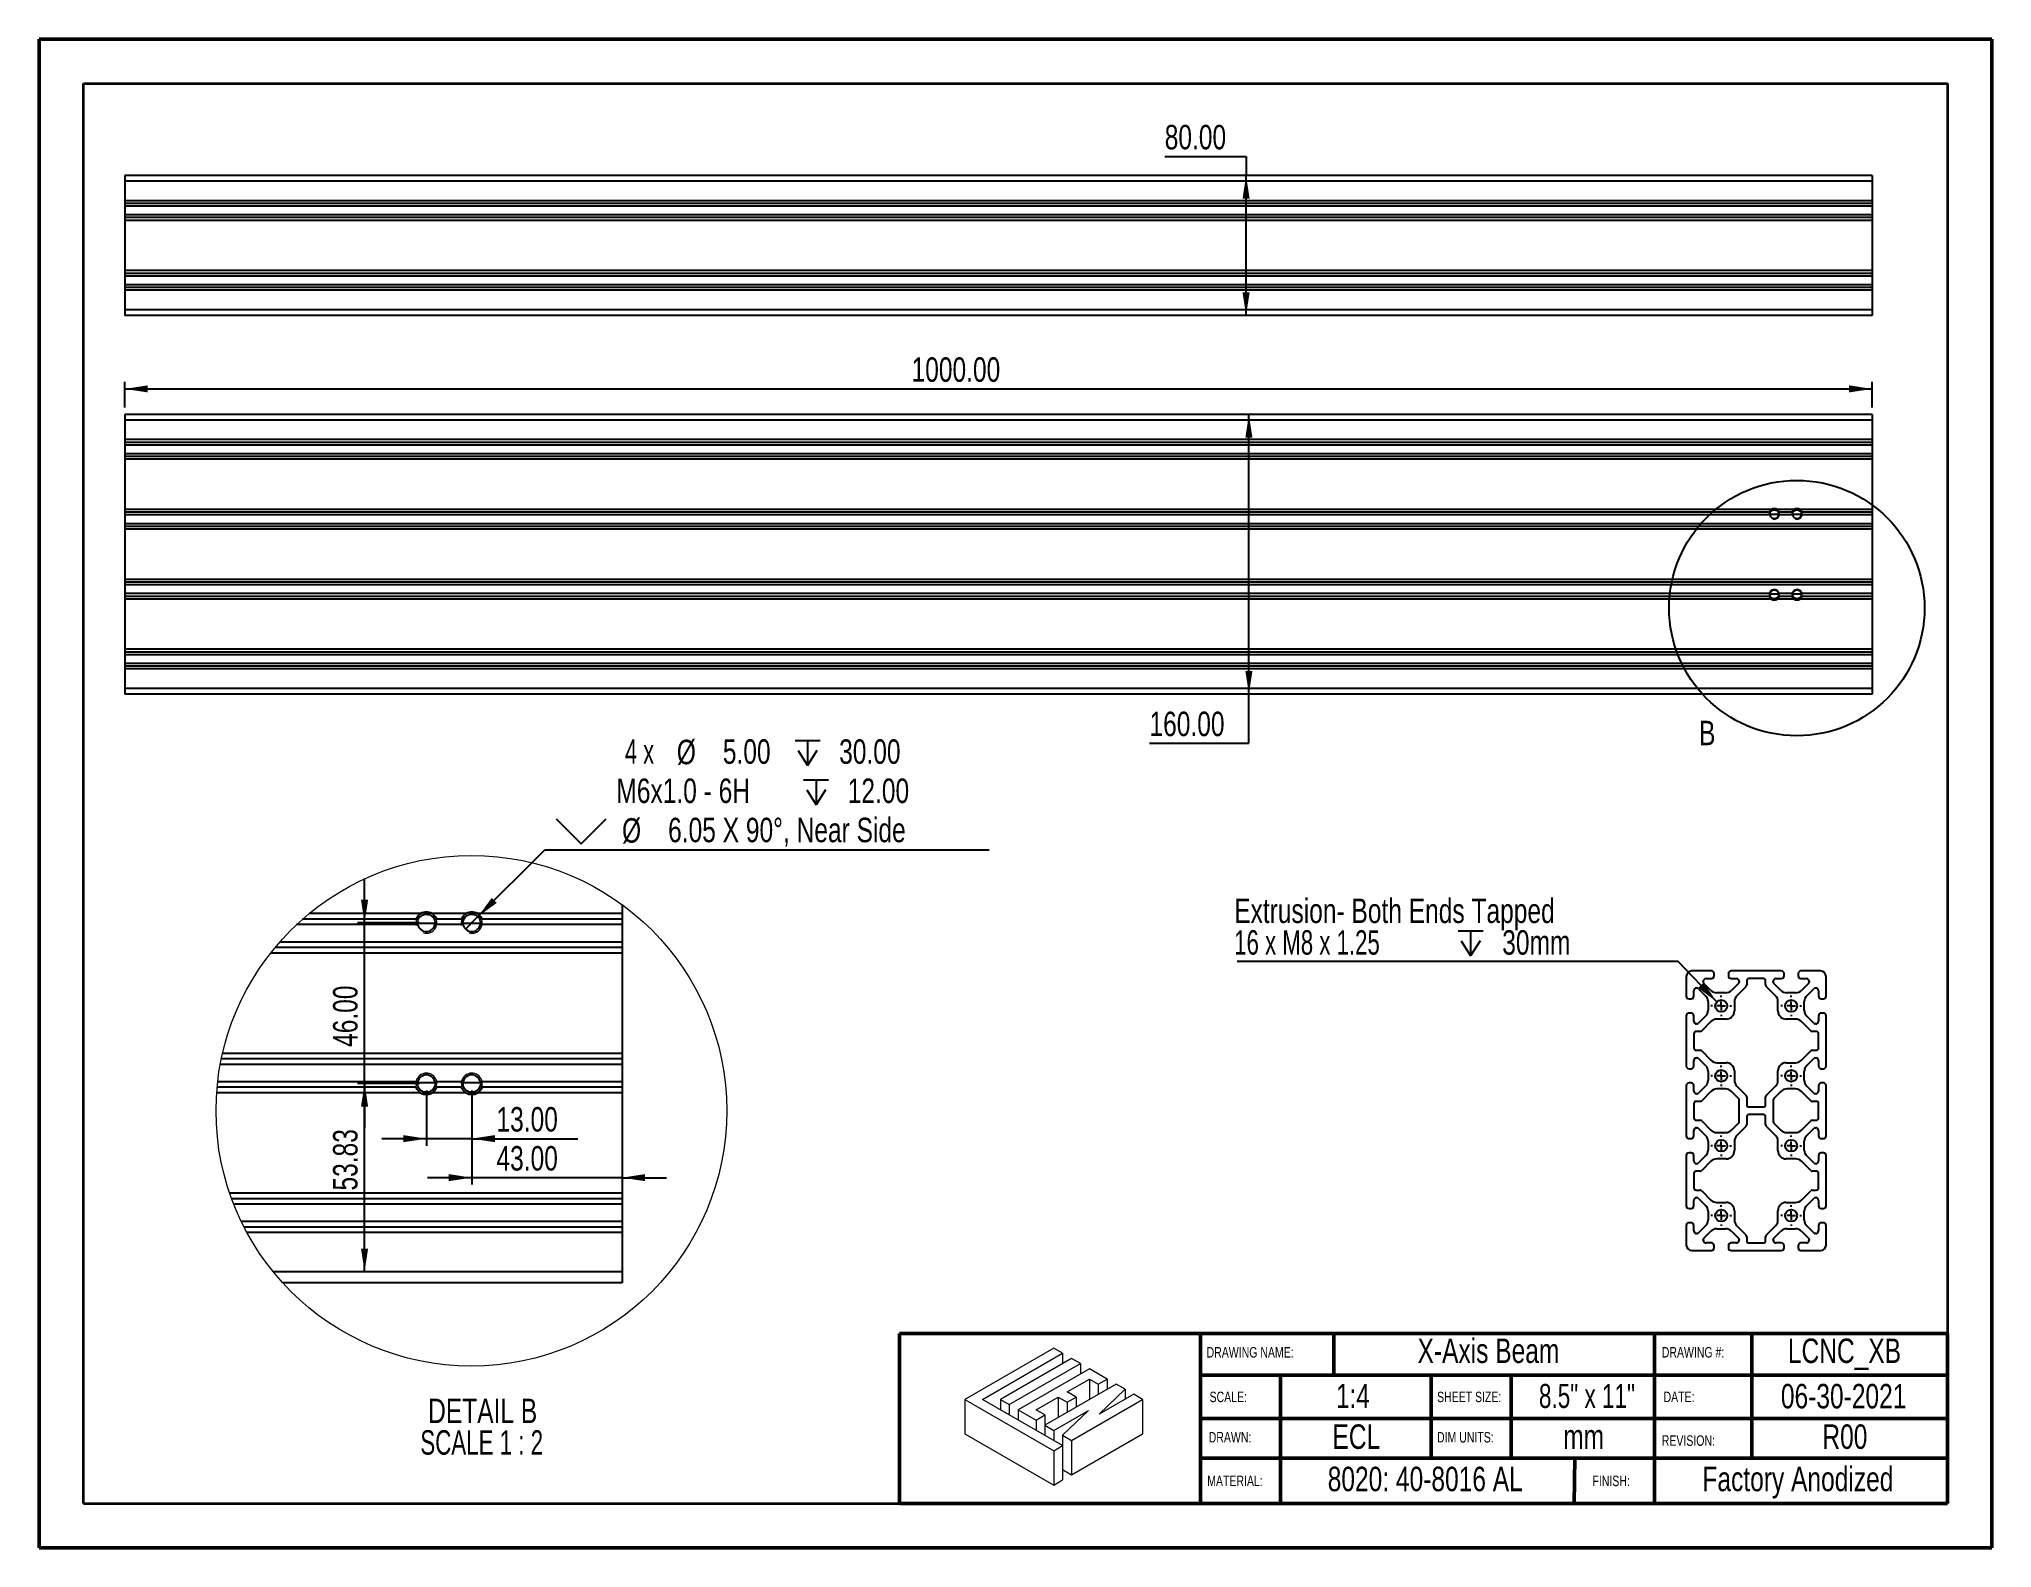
# Model space of a CAD drawing. Header units: millimetres. Extents: x 0 to 279, y 0 to 216.
import ezdxf

# ---------------------------------------------------------------- set-up
doc = ezdxf.new("R2010")
doc.units = ezdxf.units.MM
for name, color, linetype in [('DIM', 1, 'Continuous'), ('PAGE_BORDER', 7, 'Continuous'), ('TITLE_BLOCK_BORDER', 7, 'Continuous'), ('TITLE_BLOCK_TEXT', 8, 'Continuous')]:
    doc.layers.add(name, color=color, linetype=linetype)
doc.styles.add('SLDTEXTSTYLE0', font='TXT', dxfattribs={"width": 0.75})
doc.styles.add('SLDTEXTSTYLE1', font='TXT', dxfattribs={"width": 0.7})
doc.styles.add('SLDTEXTSTYLE2', font='TXT', dxfattribs={"width": 0.666667})
doc.styles.add('SLDTEXTSTYLE3', font='TXT', dxfattribs={"width": 0.681818})
doc.styles.add('SLDTEXTSTYLE4', font='TXT', dxfattribs={"width": 0.678571})
doc.dimstyles.new('SLDDIMSTYLE0', dxfattribs={"dimtxt": 3.5, "dimasz": 3.302, "dimexe": 0, "dimexo": 0.0625, "dimgap": 0.875, "dimtad": 0, "dimtih": 1, "dimtoh": 1, "dimlfac": 4, "dimrnd": 1e-09, "dimzin": 4, "dimdsep": 46, "dimtxsty": 'SLDTEXTSTYLE0', "dimsah": 1, "dimcen": 0.09, "dimadec": 0, "dimazin": 1, "dimtfac": 1, "dimtofl": 0, "dimtmove": 0, "dimatfit": 3, "dimfxl": 1, "dimfrac": 2, "dimtolj": 1, "dimtzin": 12, "dimarcsym": 0})
doc.dimstyles.new('SLDDIMSTYLE1', dxfattribs={"dimtxt": 3.5, "dimasz": 3.302, "dimexe": 0, "dimexo": 0.0625, "dimgap": 0.875, "dimtad": 1, "dimlfac": 4, "dimrnd": 1e-09, "dimzin": 4, "dimdsep": 46, "dimtxsty": 'SLDTEXTSTYLE0', "dimsah": 1, "dimcen": 0.09, "dimadec": 0, "dimazin": 1, "dimtfac": 1, "dimtofl": 0, "dimtmove": 0, "dimatfit": 3, "dimfxl": 1, "dimfrac": 2, "dimtolj": 1, "dimtzin": 12, "dimarcsym": 0})
doc.dimstyles.new('SLDDIMSTYLE2', dxfattribs={"dimtxt": 3.5, "dimasz": 3.302, "dimexe": 0, "dimexo": 0.0625, "dimgap": 0.875, "dimtad": 0, "dimtih": 1, "dimtoh": 1, "dimlfac": 2, "dimrnd": 1e-09, "dimzin": 4, "dimdsep": 46, "dimtxsty": 'SLDTEXTSTYLE0', "dimblk1": 'NONE', "dimsah": 1, "dimcen": 0, "dimadec": 0, "dimazin": 1, "dimtfac": 1, "dimtmove": 0, "dimatfit": 3, "dimldrblk": 'NONE', "dimfxl": 1, "dimfrac": 2, "dimtolj": 1, "dimtzin": 12, "dimarcsym": 0})
doc.dimstyles.new('SLDDIMSTYLE3', dxfattribs={"dimtxt": 3.5, "dimasz": 3.302, "dimexe": 0, "dimexo": 0.0625, "dimgap": 0.875, "dimtad": 1, "dimlfac": 2, "dimrnd": 1e-09, "dimzin": 4, "dimdsep": 46, "dimtxsty": 'SLDTEXTSTYLE0', "dimsah": 1, "dimcen": 0.09, "dimadec": 0, "dimazin": 1, "dimtfac": 1, "dimtmove": 0, "dimatfit": 0, "dimfxl": 1, "dimfrac": 2, "dimtolj": 1, "dimtzin": 12, "dimarcsym": 0})
doc.dimstyles.new('SLDDIMSTYLE4', dxfattribs={"dimtxt": 3.5, "dimasz": 3.302, "dimexe": 0, "dimexo": 0.0625, "dimgap": 0.875, "dimtad": 1, "dimlfac": 2, "dimrnd": 1e-09, "dimzin": 12, "dimdsep": 46, "dimtxsty": 'SLDTEXTSTYLE0', "dimsah": 1, "dimcen": 0.09, "dimadec": 0, "dimazin": 3, "dimtfac": 1, "dimtmove": 0, "dimatfit": 0, "dimfxl": 1, "dimfrac": 2, "dimtolj": 1, "dimtzin": 12, "dimarcsym": 0})
doc.dimstyles.new('SLDDIMSTYLE5', dxfattribs={"dimtxt": 0.18, "dimasz": 3.302, "dimexe": 0, "dimexo": 0.0625, "dimgap": 0, "dimtad": 0, "dimtih": 1, "dimtoh": 1, "dimdec": 0, "dimrnd": 1e-09, "dimzin": 0, "dimdsep": 46, "dimtxsty": 'Standard', "dimsah": 1, "dimcen": 0.09, "dimadec": 0, "dimazin": 0, "dimtfac": 3.302, "dimtdec": 0, "dimtofl": 0, "dimtmove": 0, "dimatfit": 3, "dimfxl": 1, "dimfrac": 2, "dimtolj": 1, "dimtzin": 0, "dimarcsym": 0})

msp = doc.modelspace()

# ---------------------------------------------------------------- texts
at = {"layer": 'DIM', "insert": (237.4981, 118.3593), "char_height": 3.5, "attachment_point": 1, "style": 'SLDTEXTSTYLE0'}
msp.add_mtext('B', dxfattribs=at)
at = {"layer": 'TITLE_BLOCK_TEXT'}
for s, insert, char_height, attachment_point, style in [('DRAWING NAME:', (167.0419, 28.7409), 1.5, 1, 'SLDTEXTSTYLE0'), ('X-Axis Beam', (207.3622, 29.9643), 3.5, 2, 'SLDTEXTSTYLE0'), ('DRAWING #:', (232.1641, 28.7457), 1.5, 1, 'SLDTEXTSTYLE0'), ('LCNC_XB', (258.2971, 29.9643), 3.5, 2, 'SLDTEXTSTYLE0'), ('SCALE:', (167.4667, 22.3605), 1.5, 1, 'SLDTEXTSTYLE0'), ('1:4', (187.9749, 23.4757), 3.43958, 2, 'SLDTEXTSTYLE0'), ('SHEET SIZE:', (200.0126, 22.3605), 1.5, 1, 'SLDTEXTSTYLE0'), ('8.5" x 11"', (221.4629, 23.4757), 3.43958, 2, 'SLDTEXTSTYLE1'), ('DATE:', (232.4175, 22.3605), 1.5, 1, 'SLDTEXTSTYLE0'), ('06-30-2021', (258.1816, 23.4694), 3.5, 2, 'SLDTEXTSTYLE0'), ('ECL', (188.4631, 17.6766), 3.5, 2, 'SLDTEXTSTYLE0'), ('mm', (220.9841, 17.6766), 3.5, 2, 'SLDTEXTSTYLE0'), ('R00', (258.3627, 17.6766), 3.5, 2, 'SLDTEXTSTYLE0'), ('DRAWN:', (167.3439, 16.5911), 1.5, 1, 'SLDTEXTSTYLE0'), ('DIM UNITS:', (200.0083, 16.5911), 1.5, 1, 'SLDTEXTSTYLE0'), ('REVISION:', (232.1641, 16.1111), 1.5, 1, 'SLDTEXTSTYLE0'), ('8020: 40-8016 AL', (198.3228, 11.6206), 3.5, 2, 'SLDTEXTSTYLE0'), ('Factory Anodized', (251.6391, 11.6206), 3.5, 2, 'SLDTEXTSTYLE0'), ('MATERIAL:', (167.1307, 10.3416), 1.5, 1, 'SLDTEXTSTYLE0'), ('FINISH:', (222.2447, 10.3416), 1.5, 1, 'SLDTEXTSTYLE0')]:
    msp.add_mtext(s, dxfattribs=dict(at, insert=insert, char_height=char_height, attachment_point=attachment_point, style=style))

# ---------------------------------------------------------------- blocks, each defined once
blk = doc.blocks.new('Lien3D Logo')
at = {"color": 7, "linetype": 'Continuous', "lineweight": 18}
for p, q in [((10.61, 16.33), (0, 10.21)), ((11.67, 15.71), (10.61, 16.33)), ((2.13, 10.21), (11.67, 15.71)), ((12.73, 15.1), (4.26, 10.21)), ((5.32, 9.59), (13.8, 14.49)), ((11.67, 15.71), (11.67, 14.49)), ((13.8, 14.49), (12.73, 15.1)), ((13.8, 14.49), (13.8, 13.26)), ((14.86, 13.87), (6.38, 8.98)), ((18.05, 12.03), (9.57, 7.13)), ((12.22, 11.12), (14.86, 12.64)), ((16.99, 12.64), (14.86, 13.87)), ((14.86, 12.64), (15.93, 12.03)), ((14.86, 12.64), (14.86, 10.19)), ((15.93, 12.03), (16.99, 12.64)), ((15.93, 12.03), (15.93, 10.8)), ((16.99, 12.64), (16.99, 11.42)), ((19.12, 11.42), (18.05, 12.03)), ((0, 10.21), (0, 6.12)), ((0, 10.21), (10.61, 4.08)), ((11.67, 4.7), (2.13, 10.21)), ((4.26, 10.21), (4.26, 8.98)), ((4.26, 10.21), (5.32, 9.59)), ((5.32, 9.59), (5.32, 8.36)), ((8.51, 8.98), (11.15, 10.5)), ((11.15, 10.5), (12.22, 9.89)), ((11.15, 10.5), (11.15, 8.05)), ((13.28, 10.5), (12.22, 11.12)), ((12.22, 9.89), (13.28, 10.5)), ((12.22, 9.89), (12.22, 8.66)), ((12.73, 5.31), (21.21, 10.21)), ((13.28, 10.5), (13.28, 9.28)), ((16.04, 8.45), (19.12, 11.42)), ((20.15, 10.82), (16.04, 8.45)), ((19.12, 11.42), (19.12, 10.22)), ((21.21, 10.21), (20.15, 10.82)), ((21.21, 10.21), (21.21, 6.12)), ((6.38, 8.98), (8.51, 7.75)), ((6.38, 8.98), (6.38, 7.75)), ((9.57, 8.36), (8.51, 8.98)), ((8.51, 7.75), (9.57, 8.36)), ((8.51, 7.75), (8.51, 6.52)), ((9.57, 8.36), (9.57, 7.13)), ((9.57, 7.13), (10.64, 6.52)), ((9.57, 7.13), (9.57, 5.91)), ((10.64, 6.52), (14.75, 8.89)), ((14.75, 8.89), (11.67, 5.93)), ((0, 6.12), (10.61, 0)), ((10.61, 4.08), (11.67, 4.7)), ((10.64, 6.52), (10.64, 5.29)), ((11.67, 5.93), (12.73, 5.31)), ((11.67, 5.93), (11.67, 4.7)), ((11.67, 4.7), (11.67, 0.61)), ((12.73, 1.23), (21.21, 6.12)), ((12.73, 5.31), (12.73, 1.23)), ((10.61, 4.08), (10.61, 0)), ((10.61, 0), (11.67, 0.61)), ((11.67, 1.84), (12.73, 1.23))]:
    blk.add_line(p, q, dxfattribs=at)
blk = doc.blocks.new('_D')
at = {"layer": 'DIM'}
for p, q in [((173.09, 122.17), (173.09, 162.17)), ((173.09, 115.15), (173.09, 122.17)), ((158.87, 115.15), (173.09, 115.15))]:
    blk.add_line(p, q, dxfattribs=at)
for points in [[(173.09, 162.17), (172.59, 158.87), (173.6, 158.87)], [(173.09, 122.17), (173.6, 125.48), (172.59, 125.48)]]:
    blk.add_solid(points, dxfattribs=at)
at = {"layer": 'DIM', "insert": (158.87, 119.66), "char_height": 3.5, "attachment_point": 1, "style": 'SLDTEXTSTYLE0'}
blk.add_mtext('160.00', dxfattribs=at)
blk = doc.blocks.new('_D_1')
at = {"layer": 'DIM'}
for p, q in [((12.26, 163.17), (12.26, 166.84)), ((12.26, 165.84), (262.26, 165.84)), ((262.26, 163.17), (262.26, 166.84))]:
    blk.add_line(p, q, dxfattribs=at)
for points in [[(12.26, 165.84), (15.56, 165.34), (15.56, 166.35)], [(262.26, 165.84), (258.96, 166.35), (258.96, 165.34)]]:
    blk.add_solid(points, dxfattribs=at)
at = {"layer": 'DIM', "insert": (124.83, 170.36), "char_height": 3.5, "attachment_point": 1, "style": 'SLDTEXTSTYLE0'}
blk.add_mtext('1000.00', dxfattribs=at)
blk = doc.blocks.new('SW_SYMBOL_HOLE_DEPTH')
at = {"layer": 'DIM', "color": 0}
for p, q in [((0, 875), (800, 875)), ((400, 875), (400, 75)), ((100, 555), (400, 75)), ((700, 555), (400, 75))]:
    blk.add_line(p, q, dxfattribs=at)
blk = doc.blocks.new('SW_SYMBOL_HOLE_SINK')
at = {"layer": 'DIM', "color": 0}
for p, q in [((0, 875), (800, 75)), ((800, 75), (1600, 875))]:
    blk.add_line(p, q, dxfattribs=at)
blk = doc.blocks.new('_D_2')
at = {"layer": 'DIM'}
for p, q in [((62.79, 90.33), (72.38, 99.91)), ((72.38, 99.91), (135.95, 99.91)), ((61.03, 88.56), (62.79, 90.33))]:
    blk.add_line(p, q, dxfattribs=at)
blk.add_solid([(62.79, 90.33), (65.49, 92.3), (64.77, 93.02)], dxfattribs=at)
at = {"layer": 'DIM', "xscale": 0.0044707031, "yscale": 0.0044707031, "zscale": 0.0044707031}
for name, p in [('SW_SYMBOL_HOLE_DEPTH', (108.16, 111.62)), ('SW_SYMBOL_HOLE_DEPTH', (109.38, 106.01)), ('SW_SYMBOL_HOLE_SINK', (73.97, 100.4))]:
    blk.add_blockref(name, p, dxfattribs=at)
at = {"layer": 'DIM', "char_height": 3.5, "attachment_point": 1}
for s, insert, style in [('4 x', (83.83, 115.7), 'SLDTEXTSTYLE2'), ('%%c', (91.24, 115.64), 'SLDTEXTSTYLE0'), ('5.00', (97.83, 115.7), 'SLDTEXTSTYLE0'), ('30.00', (114.47, 115.7), 'SLDTEXTSTYLE0'), ('M6x1.0 - 6H', (82.6, 110.09), 'SLDTEXTSTYLE0'), ('12.00', (115.7, 110.09), 'SLDTEXTSTYLE0'), ('%%c', (83.41, 104.42), 'SLDTEXTSTYLE0'), ('6.05 X 90°, Near Side', (90, 104.48), 'SLDTEXTSTYLE0')]:
    blk.add_mtext(s, dxfattribs=dict(at, insert=insert, style=style))
blk = doc.blocks.new('_NONE')
blk = doc.blocks.new('_D_3')
at = {"layer": 'DIM'}
for p, q in [((55.41, 65.44), (55.41, 57.56)), ((61.91, 65.44), (61.91, 57.56)), ((55.41, 58.56), (49.06, 58.56)), ((61.91, 58.56), (55.41, 58.56)), ((61.91, 58.56), (77.08, 58.56))]:
    blk.add_line(p, q, dxfattribs=at)
for points in [[(55.41, 58.56), (52.11, 59.07), (52.11, 58.06)], [(61.91, 58.56), (65.21, 58.06), (65.21, 59.07)]]:
    blk.add_solid(points, dxfattribs=at)
at = {"layer": 'DIM', "insert": (65.44, 63.08), "char_height": 3.5, "attachment_point": 1, "style": 'SLDTEXTSTYLE0'}
blk.add_mtext('13.00', dxfattribs=at)
blk = doc.blocks.new('_D_4')
at = {"layer": 'DIM'}
for p, q in [((46.57, 89.44), (46.57, 95.79)), ((54.41, 89.44), (45.57, 89.44)), ((46.57, 66.44), (46.57, 89.44)), ((54.41, 66.44), (45.57, 66.44)), ((46.57, 66.44), (46.57, 60.09))]:
    blk.add_line(p, q, dxfattribs=at)
for points in [[(46.57, 89.44), (47.08, 92.74), (46.06, 92.74)], [(46.57, 66.44), (46.06, 63.14), (47.08, 63.14)]]:
    blk.add_solid(points, dxfattribs=at)
at = {"layer": 'DIM', "insert": (42.06, 71.69), "char_height": 3.5, "attachment_point": 1, "rotation": 90, "style": 'SLDTEXTSTYLE0'}
blk.add_mtext('46.00', dxfattribs=at)
blk = doc.blocks.new('_D_5')
at = {"layer": 'DIM'}
for p, q in [((54.41, 66.44), (45.57, 66.44)), ((46.57, 39.53), (46.57, 66.44))]:
    blk.add_line(p, q, dxfattribs=at)
for points in [[(46.57, 66.44), (46.06, 63.14), (47.08, 63.14)], [(46.57, 39.53), (47.08, 42.83), (46.06, 42.83)]]:
    blk.add_solid(points, dxfattribs=at)
at = {"layer": 'DIM', "insert": (42.06, 51.14), "char_height": 3.5, "attachment_point": 1, "rotation": 90, "style": 'SLDTEXTSTYLE0'}
blk.add_mtext('53.83', dxfattribs=at)
blk = doc.blocks.new('_D_6')
at = {"layer": 'DIM'}
for p, q in [((61.91, 65.44), (61.91, 51.98)), ((61.91, 52.98), (55.56, 52.98)), ((83.41, 52.98), (61.91, 52.98)), ((83.41, 52.98), (89.76, 52.98))]:
    blk.add_line(p, q, dxfattribs=at)
for points in [[(61.91, 52.98), (58.61, 53.49), (58.61, 52.48)], [(83.41, 52.98), (86.71, 52.48), (86.71, 53.49)]]:
    blk.add_solid(points, dxfattribs=at)
at = {"layer": 'DIM', "insert": (65.44, 57.5), "char_height": 3.5, "attachment_point": 1, "style": 'SLDTEXTSTYLE0'}
blk.add_mtext('43.00', dxfattribs=at)
blk = doc.blocks.new('SW_NOTE_0')
at = {"layer": 'DIM', "color": 0, "char_height": 3.5, "attachment_point": 2}
for s, insert, style in [('DETAIL B', (9.13, 4.51), 'SLDTEXTSTYLE0'), ('SCALE 1 : 2', (8.99, -0.01), 'SLDTEXTSTYLE3')]:
    blk.add_mtext(s, dxfattribs=dict(at, insert=insert, style=style))
blk = doc.blocks.new('_D_7')
at = {"layer": 'DIM'}
for p, q in [((161.05, 199.1), (172.69, 199.1)), ((172.69, 199.1), (172.69, 196.36)), ((172.69, 176.36), (172.69, 196.36))]:
    blk.add_line(p, q, dxfattribs=at)
for points in [[(172.69, 196.36), (172.18, 193.06), (173.2, 193.06)], [(172.69, 176.36), (173.2, 179.66), (172.18, 179.66)]]:
    blk.add_solid(points, dxfattribs=at)
at = {"layer": 'DIM', "insert": (161.05, 203.62), "char_height": 3.5, "attachment_point": 1, "style": 'SLDTEXTSTYLE0'}
blk.add_mtext('80.00', dxfattribs=at)
blk = doc.blocks.new('SW_NOTE_1')
at = {"layer": 'DIM', "color": 0}
blk.add_line((-63.06, 0), (0, 0), dxfattribs=at)
at = {"layer": 'DIM', "color": 0, "xscale": 0.0044707031, "yscale": 0.0044707031, "zscale": 0.0044707031}
blk.add_blockref('SW_SYMBOL_HOLE_DEPTH', (-31.44, 0.43), dxfattribs=at)
at = {"layer": 'DIM', "color": 0, "char_height": 3.5, "attachment_point": 1}
for s, insert, style in [('Extrusion- Both Ends Tapped', (-63.48, 8.98), 'SLDTEXTSTYLE0'), ('16 x M8 x 1.25', (-63.48, 4.45), 'SLDTEXTSTYLE4'), ('30mm', (-25.13, 4.45), 'SLDTEXTSTYLE0')]:
    blk.add_mtext(s, dxfattribs=dict(at, insert=insert, style=style))
blk = doc.blocks.new('SW_CENTERMARKSYMBOL_0')
at = {"layer": 'DIM', "color": 0}
for p, q in [((-1.25, 0), (-1.475, 0)), ((0, 0), (-0.625, 0)), ((0, 1.25), (0, 1.475)), ((0, 0), (0, 0.625)), ((0, 0), (0, -0.625)), ((0, 0), (0.625, 0)), ((1.25, 0), (1.475, 0)), ((0, -1.25), (0, -1.475))]:
    blk.add_line(p, q, dxfattribs=at)
blk = doc.blocks.new('SW_CENTERMARKSYMBOL_1')
at = {"layer": 'DIM', "color": 0}
for p, q in [((-1.25, 0), (-1.475, 0)), ((0, 0), (-0.625, 0)), ((0, 1.25), (0, 1.475)), ((0, 0), (0, 0.625)), ((0, 0), (0, -0.625)), ((0, 0), (0.625, 0)), ((1.25, 0), (1.475, 0)), ((0, -1.25), (0, -1.475))]:
    blk.add_line(p, q, dxfattribs=at)
blk = doc.blocks.new('SW_CENTERMARKSYMBOL_2')
at = {"layer": 'DIM', "color": 0}
for p, q in [((-1.25, 0), (-1.475, 0)), ((0, 0), (-0.625, 0)), ((0, 1.25), (0, 1.475)), ((0, 0), (0, 0.625)), ((0, 0), (0, -0.625)), ((0, 0), (0.625, 0)), ((1.25, 0), (1.475, 0)), ((0, -1.25), (0, -1.475))]:
    blk.add_line(p, q, dxfattribs=at)
blk = doc.blocks.new('SW_CENTERMARKSYMBOL_3')
at = {"layer": 'DIM', "color": 0}
for p, q in [((-1.25, 0), (-1.475, 0)), ((0, 0), (-0.625, 0)), ((0, 1.25), (0, 1.475)), ((0, 0), (0, 0.625)), ((0, 0), (0, -0.625)), ((0, 0), (0.625, 0)), ((1.25, 0), (1.475, 0)), ((0, -1.25), (0, -1.475))]:
    blk.add_line(p, q, dxfattribs=at)
blk = doc.blocks.new('SW_CENTERMARKSYMBOL_4')
at = {"layer": 'DIM', "color": 0}
for p, q in [((-1.25, 0), (-1.475, 0)), ((0, 0), (-0.625, 0)), ((0, 1.25), (0, 1.475)), ((0, 0), (0, 0.625)), ((0, 0), (0, -0.625)), ((0, 0), (0.625, 0)), ((1.25, 0), (1.475, 0)), ((0, -1.25), (0, -1.475))]:
    blk.add_line(p, q, dxfattribs=at)
blk = doc.blocks.new('SW_CENTERMARKSYMBOL_5')
at = {"layer": 'DIM', "color": 0}
for p, q in [((-1.25, 0), (-1.475, 0)), ((0, 0), (-0.625, 0)), ((0, 1.25), (0, 1.475)), ((0, 0), (0, 0.625)), ((0, 0), (0, -0.625)), ((0, 0), (0.625, 0)), ((1.25, 0), (1.475, 0)), ((0, -1.25), (0, -1.475))]:
    blk.add_line(p, q, dxfattribs=at)
blk = doc.blocks.new('SW_CENTERMARKSYMBOL_6')
at = {"layer": 'DIM', "color": 0}
for p, q in [((-1.25, 0), (-1.475, 0)), ((0, 0), (-0.625, 0)), ((0, 1.25), (0, 1.475)), ((0, 0), (0, 0.625)), ((0, 0), (0, -0.625)), ((0, 0), (0.625, 0)), ((1.25, 0), (1.475, 0)), ((0, -1.25), (0, -1.475))]:
    blk.add_line(p, q, dxfattribs=at)
blk = doc.blocks.new('SW_CENTERMARKSYMBOL_7')
at = {"layer": 'DIM', "color": 0}
for p, q in [((-1.25, 0), (-1.475, 0)), ((0, 0), (-0.625, 0)), ((0, 1.25), (0, 1.475)), ((0, 0), (0, 0.625)), ((0, 0), (0, -0.625)), ((0, 0), (0.625, 0)), ((1.25, 0), (1.475, 0)), ((0, -1.25), (0, -1.475))]:
    blk.add_line(p, q, dxfattribs=at)

# ---------------------------------------------------------------- dimensions: what is measured, and where the dimension line sits
at = {"layer": 'DIM'}
for base, p1, p2, dimstyle, picture, middle in [((172.6911, 196.3595), (262.2587, 176.3595), (262.2587, 196.3595), 'SLDDIMSTYLE0', '_D_7', (172.6911, 201.8816)), ((173.0938, 162.1746), (262.2587, 122.1746), (262.2587, 162.1746), 'SLDDIMSTYLE0', '_D', (173.0938, 117.93)), ((46.5727, 89.4415), (55.4089, 66.4415), (55.4089, 89.4415), 'SLDDIMSTYLE3', '_D_4', (46.5727, 77.5062)), ((46.5727, 66.4415), (33.492, 39.5265), (55.4089, 66.4415), 'SLDDIMSTYLE4', '_D_5', (46.5727, 56.9616))]:
    dim = msp.add_linear_dim(base=base, p1=p1, p2=p2, angle=90, dimstyle=dimstyle, dxfattribs=at)
    dim.commit()
    dim.dimension.update_dxf_attribs({"geometry": picture, "text_midpoint": middle, "dimtype": 160})
for base, p1, p2, dimstyle, picture, middle in [((262.2587, 165.8448), (12.2587, 162.1746), (262.2587, 162.1746), 'SLDDIMSTYLE1', '_D_1', (133.2319, 165.8448)), ((55.4089, 58.565), (61.9089, 66.4415), (55.4089, 66.4415), 'SLDDIMSTYLE3', '_D_3', (71.2636, 58.565)), ((61.9089, 52.9844), (83.4089, 37.9415), (61.9089, 66.4415), 'SLDDIMSTYLE3', '_D_6', (71.2636, 52.9844))]:
    dim = msp.add_linear_dim(base=base, p1=p1, p2=p2, dimstyle=dimstyle, dxfattribs=at)
    dim.commit()
    dim.dimension.update_dxf_attribs({"geometry": picture, "text_midpoint": middle, "dimtype": 160})
dim = msp.add_diameter_dim_2p(p1=(61.025, 88.5576), p2=(62.7928, 90.3254), text='4 x <> {\\fGDT;x} 30.00\\PM6x1.0 - 6H {\\fGDT;x} 12.00\\P{\\fGDT;w}%%c 6.05 X 90°, Near Side', dimstyle='SLDDIMSTYLE2', dxfattribs=at)
dim.commit()
dim.dimension.update_dxf_attribs({"geometry": '_D_2', "text_midpoint": (104.9578, 108.3256), "dimtype": 163})

# ---------------------------------------------------------------- linework, layer by layer
at = {"color": 7, "linetype": 'Continuous', "lineweight": 50}
for p, q in [((0, 0), (0, 215.9)), ((0, 215.9), (279.4, 215.9)), ((279.4, 0), (279.4, 215.9)), ((0, 0), (279.4, 0))]:
    msp.add_line(p, q, dxfattribs=at)
at = {"color": 7, "linetype": 'Continuous', "lineweight": 25}
for p, q in [((262.2587, 196.3595), (12.2587, 196.3595)), ((12.2587, 196.3595), (12.2587, 195.567)), ((262.2587, 196.3595), (262.2587, 195.567)), ((262.2587, 195.567), (12.2587, 195.567)), ((12.2587, 195.567), (12.2587, 192.767)), ((262.2587, 195.567), (262.2587, 192.767)), ((262.2587, 192.767), (12.2587, 192.767)), ((12.2587, 192.767), (12.2587, 192.3745)), ((262.2587, 192.3745), (12.2587, 192.3745)), ((12.2587, 192.3745), (12.2587, 191.9861)), ((262.2587, 191.9861), (12.2587, 191.9861)), ((12.2587, 191.9861), (12.2587, 190.7329)), ((262.2587, 190.7329), (12.2587, 190.7329)), ((12.2587, 190.7329), (12.2587, 190.3445)), ((262.2587, 190.3445), (12.2587, 190.3445)), ((12.2587, 190.3445), (12.2587, 189.952)), ((262.2587, 192.767), (262.2587, 192.3745)), ((262.2587, 192.3745), (262.2587, 191.9861)), ((262.2587, 191.9861), (262.2587, 190.7329)), ((262.2587, 190.7329), (262.2587, 190.3445)), ((262.2587, 190.3445), (262.2587, 189.952)), ((262.2587, 189.952), (12.2587, 189.952)), ((12.2587, 189.952), (12.2587, 182.767)), ((262.2587, 189.952), (262.2587, 182.767)), ((262.2587, 182.767), (12.2587, 182.767)), ((12.2587, 182.767), (12.2587, 182.3745)), ((262.2587, 182.3745), (12.2587, 182.3745)), ((12.2587, 182.3745), (12.2587, 181.9861)), ((262.2587, 181.9861), (12.2587, 181.9861)), ((12.2587, 181.9861), (12.2587, 180.7329)), ((262.2587, 182.767), (262.2587, 182.3745)), ((262.2587, 182.3745), (262.2587, 181.9861)), ((262.2587, 181.9861), (262.2587, 180.7329)), ((262.2587, 180.7329), (12.2587, 180.7329)), ((12.2587, 180.7329), (12.2587, 180.3445)), ((262.2587, 180.3445), (12.2587, 180.3445)), ((12.2587, 180.3445), (12.2587, 179.952)), ((262.2587, 179.952), (12.2587, 179.952)), ((12.2587, 179.952), (12.2587, 177.152)), ((262.2587, 180.7329), (262.2587, 180.3445)), ((262.2587, 180.3445), (262.2587, 179.952)), ((262.2587, 179.952), (262.2587, 177.152)), ((262.2587, 177.152), (12.2587, 177.152)), ((12.2587, 177.152), (12.2587, 176.3595)), ((262.2587, 176.3595), (12.2587, 176.3595)), ((262.2587, 177.152), (262.2587, 176.3595)), ((262.2587, 162.1746), (12.2587, 162.1746)), ((12.2587, 162.1746), (12.2587, 161.3821)), ((262.2587, 162.1746), (262.2587, 161.3821)), ((262.2587, 161.3821), (12.2587, 161.3821)), ((12.2587, 161.3821), (12.2587, 158.5821)), ((262.2587, 161.3821), (262.2587, 158.5821)), ((262.2587, 158.5821), (12.2587, 158.5821)), ((12.2587, 158.5821), (12.2587, 158.1896)), ((262.2587, 158.1896), (12.2587, 158.1896)), ((12.2587, 158.1896), (12.2587, 157.8012)), ((262.2587, 157.8012), (12.2587, 157.8012)), ((12.2587, 157.8012), (12.2587, 156.548)), ((262.2587, 156.548), (12.2587, 156.548)), ((12.2587, 156.548), (12.2587, 156.1596)), ((262.2587, 158.5821), (262.2587, 158.1896)), ((262.2587, 158.1896), (262.2587, 157.8012)), ((262.2587, 157.8012), (262.2587, 156.548)), ((262.2587, 156.548), (262.2587, 156.1596)), ((262.2587, 156.1596), (12.2587, 156.1596)), ((12.2587, 156.1596), (12.2587, 155.7671)), ((262.2587, 155.7671), (12.2587, 155.7671)), ((12.2587, 155.7671), (12.2587, 148.5821)), ((262.2587, 156.1596), (262.2587, 155.7671)), ((262.2587, 155.7671), (262.2587, 148.5821)), ((247.8485, 148.5821), (12.2587, 148.5821)), ((12.2587, 148.5821), (12.2587, 148.1896)), ((247.5305, 148.1896), (12.2587, 148.1896)), ((12.2587, 148.1896), (12.2587, 147.8012)), ((251.0985, 148.5821), (248.669, 148.5821)), ((250.7805, 148.1896), (248.987, 148.1896)), ((262.2587, 148.5821), (251.919, 148.5821)), ((262.2587, 148.1896), (252.237, 148.1896)), ((262.2587, 148.5821), (262.2587, 148.1896)), ((262.2587, 148.1896), (262.2587, 147.8012)), ((247.646, 147.8012), (12.2587, 147.8012)), ((12.2587, 147.8012), (12.2587, 146.548)), ((262.2587, 146.548), (12.2587, 146.548)), ((12.2587, 146.548), (12.2587, 146.1596)), ((262.2587, 146.1596), (12.2587, 146.1596)), ((12.2587, 146.1596), (12.2587, 145.7671)), ((262.2587, 145.7671), (12.2587, 145.7671)), ((12.2587, 145.7671), (12.2587, 138.5821)), ((250.8961, 147.8012), (248.8714, 147.8012)), ((262.2587, 147.8012), (252.1214, 147.8012)), ((262.2587, 147.8012), (262.2587, 146.548)), ((262.2587, 146.548), (262.2587, 146.1596)), ((262.2587, 146.1596), (262.2587, 145.7671)), ((262.2587, 145.7671), (262.2587, 138.5821)), ((262.2587, 138.5821), (12.2587, 138.5821)), ((12.2587, 138.5821), (12.2587, 138.1896)), ((262.2587, 138.1896), (12.2587, 138.1896)), ((12.2587, 138.1896), (12.2587, 137.8012)), ((262.2587, 137.8012), (12.2587, 137.8012)), ((12.2587, 137.8012), (12.2587, 136.548)), ((262.2587, 138.5821), (262.2587, 138.1896)), ((262.2587, 138.1896), (262.2587, 137.8012)), ((262.2587, 137.8012), (262.2587, 136.548)), ((247.646, 136.548), (12.2587, 136.548)), ((12.2587, 136.548), (12.2587, 136.1596)), ((247.5305, 136.1596), (12.2587, 136.1596)), ((12.2587, 136.1596), (12.2587, 135.7671)), ((247.8485, 135.7671), (12.2587, 135.7671)), ((12.2587, 135.7671), (12.2587, 128.5821)), ((251.0985, 135.7671), (248.669, 135.7671)), ((250.8961, 136.548), (248.8714, 136.548)), ((250.7805, 136.1596), (248.987, 136.1596)), ((262.2587, 135.7671), (251.919, 135.7671)), ((262.2587, 136.548), (252.1214, 136.548)), ((262.2587, 136.1596), (252.237, 136.1596)), ((262.2587, 136.548), (262.2587, 136.1596)), ((262.2587, 136.1596), (262.2587, 135.7671)), ((262.2587, 135.7671), (262.2587, 128.5821)), ((262.2587, 128.5821), (12.2587, 128.5821)), ((12.2587, 128.5821), (12.2587, 128.1896)), ((262.2587, 128.5821), (262.2587, 128.1896)), ((262.2587, 128.1896), (12.2587, 128.1896)), ((12.2587, 128.1896), (12.2587, 127.8012)), ((262.2587, 127.8012), (12.2587, 127.8012)), ((12.2587, 127.8012), (12.2587, 126.548)), ((262.2587, 126.548), (12.2587, 126.548)), ((12.2587, 126.548), (12.2587, 126.1596)), ((262.2587, 126.1596), (12.2587, 126.1596)), ((12.2587, 126.1596), (12.2587, 125.7671)), ((262.2587, 125.7671), (12.2587, 125.7671)), ((12.2587, 125.7671), (12.2587, 122.9671)), ((262.2587, 128.1896), (262.2587, 127.8012)), ((262.2587, 127.8012), (262.2587, 126.548)), ((262.2587, 126.548), (262.2587, 126.1596)), ((262.2587, 126.1596), (262.2587, 125.7671)), ((262.2587, 125.7671), (262.2587, 122.9671)), ((262.2587, 122.9671), (12.2587, 122.9671)), ((12.2587, 122.9671), (12.2587, 122.1746)), ((262.2587, 122.9671), (262.2587, 122.1746)), ((262.2587, 122.1746), (12.2587, 122.1746)), ((53.9523, 89.9715), (37.709, 89.9715)), ((54.5884, 90.7565), (38.6305, 90.7565)), ((61.0884, 90.7565), (56.2294, 90.7565)), ((60.4523, 89.9715), (56.8655, 89.9715)), ((83.4089, 90.7565), (62.7294, 90.7565)), ((83.4089, 89.9715), (63.3655, 89.9715)), ((83.4089, 92.0596), (83.4089, 90.7565)), ((83.4089, 90.7565), (83.4089, 89.9715)), ((83.4089, 89.9715), (83.4089, 89.1947)), ((83.4089, 86.6883), (34.4277, 86.6883)), ((54.1835, 89.1947), (36.8547, 89.1947)), ((60.6835, 89.1947), (56.6343, 89.1947)), ((83.4089, 89.1947), (63.1343, 89.1947)), ((83.4089, 89.1947), (83.4089, 86.6883)), ((83.4089, 86.6883), (83.4089, 85.9115)), ((83.4089, 85.1265), (33.1288, 85.1265)), ((83.4089, 85.9115), (33.7633, 85.9115)), ((83.4089, 85.9115), (83.4089, 85.1265)), ((83.4089, 85.1265), (83.4089, 70.7565)), ((235.6708, 81.7614), (235.6708, 78.9614)), ((239.2633, 82.5539), (236.4633, 82.5539)), ((238.0996, 80.9675), (238.0996, 81.0819)), ((238.4921, 81.4744), (239.2633, 81.4744)), ((239.6558, 81.8669), (239.6558, 82.1614)), ((241.6858, 82.1614), (241.6858, 81.8669)), ((249.2633, 82.5539), (242.0783, 82.5539)), ((242.0783, 81.4744), (242.8496, 81.4744)), ((243.2421, 81.0819), (243.2421, 80.9675)), ((244.3221, 81.1564), (244.3221, 80.573)), ((246.7021, 81.4739), (244.6396, 81.4739)), ((247.0196, 80.573), (247.0196, 81.1564)), ((248.0996, 80.9675), (248.0996, 81.0819)), ((248.4921, 81.4744), (249.2633, 81.4744)), ((249.6558, 81.8669), (249.6558, 82.1614)), ((251.6858, 82.1614), (251.6858, 81.8669)), ((254.8783, 82.5539), (252.0783, 82.5539)), ((252.0783, 81.4744), (252.8496, 81.4744)), ((253.2421, 81.0819), (253.2421, 80.9675)), ((255.6708, 78.9614), (255.6708, 81.7614)), ((236.0633, 78.5689), (236.3578, 78.5689)), ((236.7503, 78.9614), (236.7503, 79.7326)), ((237.1428, 80.1251), (237.2572, 80.1251)), ((237.3916, 80.0695), (238.4409, 79.0202)), ((239.2046, 79.7839), (238.1552, 80.8332)), ((241.2974, 79.436), (240.0442, 79.436)), ((243.1864, 80.8332), (242.1371, 79.7839)), ((244.2291, 80.3485), (242.9008, 79.0202)), ((248.4409, 79.0202), (247.1126, 80.3485)), ((249.2046, 79.7839), (248.1552, 80.8332)), ((251.2974, 79.436), (250.0442, 79.436)), ((253.1864, 80.8332), (252.1371, 79.7839)), ((252.9008, 79.0202), (253.9501, 80.0695)), ((254.0845, 80.1251), (254.1988, 80.1251)), ((254.5913, 79.7326), (254.5913, 78.9614)), ((254.9838, 78.5689), (255.2783, 78.5689)), ((235.6708, 76.1464), (235.6708, 68.9614)), ((236.3578, 76.5389), (236.0633, 76.5389)), ((236.7503, 75.3751), (236.7503, 76.1464)), ((238.4409, 76.0876), (237.3916, 75.0383)), ((238.7887, 78.1805), (238.7887, 76.9273)), ((241.3655, 75.6717), (240.0442, 75.6717)), ((242.553, 78.1805), (242.553, 76.8592)), ((248.7887, 76.8592), (248.7887, 78.1805)), ((251.2974, 75.6717), (249.9762, 75.6717)), ((252.553, 76.9273), (252.553, 78.1805)), ((253.9501, 75.0383), (252.9008, 76.0876)), ((254.5913, 76.1464), (254.5913, 75.3751)), ((255.2783, 76.5389), (254.9838, 76.5389)), ((255.6708, 68.9614), (255.6708, 76.1464)), ((236.7508, 73.5851), (236.7508, 71.5226)), ((237.6517, 73.9026), (237.0683, 73.9026)), ((237.2572, 74.9826), (237.1428, 74.9826)), ((239.2046, 75.3239), (237.8763, 73.9956)), ((253.4654, 73.9956), (252.1371, 75.3239)), ((254.2733, 73.9026), (253.6899, 73.9026)), ((254.1988, 74.9826), (254.0845, 74.9826)), ((254.5908, 71.5226), (254.5908, 73.5851)), ((83.4089, 69.9715), (26.083, 69.9715)), ((83.4089, 70.7565), (26.2548, 70.7565)), ((83.4089, 70.7565), (83.4089, 69.9715)), ((83.4089, 69.9715), (83.4089, 69.1947)), ((237.0683, 71.2051), (237.6517, 71.2051)), ((237.1428, 70.1251), (237.2572, 70.1251)), ((237.3916, 70.0695), (238.4409, 69.0202)), ((237.8763, 71.1122), (239.2046, 69.7839)), ((252.1371, 69.7839), (253.4654, 71.1122)), ((252.9008, 69.0202), (253.9501, 70.0695)), ((253.6899, 71.2051), (254.2733, 71.2051)), ((254.0845, 70.1251), (254.1988, 70.1251)), ((83.4089, 69.1947), (25.9307, 69.1947)), ((83.4089, 69.1947), (83.4089, 66.6883)), ((236.0633, 68.5689), (236.3578, 68.5689)), ((236.7503, 68.9614), (236.7503, 69.7326)), ((238.7887, 68.1805), (238.7887, 66.9273)), ((240.0442, 69.436), (241.3655, 69.436)), ((242.553, 68.2485), (242.553, 66.9273)), ((248.7887, 66.9273), (248.7887, 68.2485)), ((249.9762, 69.436), (251.2974, 69.436)), ((252.553, 66.9273), (252.553, 68.1805)), ((254.5913, 69.7326), (254.5913, 68.9614)), ((254.9838, 68.5689), (255.2783, 68.5689)), ((54.5884, 65.1265), (25.4128, 65.1265)), ((53.9523, 65.9115), (25.4767, 65.9115)), ((54.1835, 66.6883), (25.5568, 66.6883)), ((61.0884, 65.1265), (56.2294, 65.1265)), ((60.6835, 66.6883), (56.6343, 66.6883)), ((60.4523, 65.9115), (56.8655, 65.9115)), ((83.4089, 65.1265), (62.7294, 65.1265)), ((83.4089, 66.6883), (63.1343, 66.6883)), ((83.4089, 65.9115), (63.3655, 65.9115)), ((83.4089, 66.6883), (83.4089, 65.9115)), ((83.4089, 65.9115), (83.4089, 65.1265)), ((83.4089, 65.1265), (83.4089, 50.7565)), ((235.6708, 66.1464), (235.6708, 58.9614)), ((236.3578, 66.5389), (236.0633, 66.5389)), ((236.7503, 65.3751), (236.7503, 66.1464)), ((237.2572, 64.9826), (237.1428, 64.9826)), ((238.4409, 66.0876), (237.3916, 65.0383)), ((239.2046, 65.3239), (237.8763, 63.9956)), ((241.2974, 65.6717), (240.0442, 65.6717)), ((243.1491, 64.312), (242.1371, 65.3239)), ((242.9008, 66.0876), (244.2291, 64.7593)), ((244.3221, 64.5348), (244.3221, 63.4114)), ((247.0196, 63.4114), (247.0196, 64.5348)), ((247.1126, 64.7593), (248.4409, 66.0876)), ((249.2046, 65.3239), (248.1926, 64.312)), ((251.2974, 65.6717), (250.0442, 65.6717)), ((253.4654, 63.9956), (252.1371, 65.3239)), ((253.9501, 65.0383), (252.9008, 66.0876)), ((254.1988, 64.9826), (254.0845, 64.9826)), ((254.5913, 66.1464), (254.5913, 65.3751)), ((255.2783, 66.5389), (254.9838, 66.5389)), ((255.6708, 58.9614), (255.6708, 66.1464)), ((236.7508, 63.5851), (236.7508, 61.5226)), ((237.6517, 63.9026), (237.0683, 63.9026)), ((243.2421, 61.0203), (243.2421, 64.0875)), ((244.3221, 61.6964), (244.3221, 60.573)), ((244.6396, 63.0939), (246.7021, 63.0939)), ((246.7021, 62.0139), (244.6396, 62.0139)), ((247.0196, 60.573), (247.0196, 61.6964)), ((248.0996, 64.0875), (248.0996, 61.0203)), ((254.2733, 63.9026), (253.6899, 63.9026)), ((254.5908, 61.5226), (254.5908, 63.5851)), ((236.7503, 58.9614), (236.7503, 59.7326)), ((237.0683, 61.2051), (237.6517, 61.2051)), ((237.1428, 60.1251), (237.2572, 60.1251)), ((237.3916, 60.0695), (238.4409, 59.0202)), ((237.8763, 61.1122), (239.2046, 59.7839)), ((240.0442, 59.436), (241.2974, 59.436)), ((242.1371, 59.7839), (243.1491, 60.7958)), ((244.2291, 60.3485), (242.9008, 59.0202)), ((248.4409, 59.0202), (247.1126, 60.3485)), ((248.1926, 60.7958), (249.2046, 59.7839)), ((250.0442, 59.436), (251.2974, 59.436)), ((252.1371, 59.7839), (253.4654, 61.1122)), ((252.9008, 59.0202), (253.9501, 60.0695)), ((253.6899, 61.2051), (254.2733, 61.2051)), ((254.0845, 60.1251), (254.1988, 60.1251)), ((254.5913, 59.7326), (254.5913, 58.9614)), ((235.6708, 56.1464), (235.6708, 48.9614)), ((236.0633, 58.5689), (236.3578, 58.5689)), ((236.3578, 56.5389), (236.0633, 56.5389)), ((236.7503, 55.3751), (236.7503, 56.1464)), ((238.4409, 56.0876), (237.3916, 55.0383)), ((238.7887, 58.1805), (238.7887, 56.9273)), ((242.553, 58.1805), (242.553, 56.8592)), ((248.7887, 56.8592), (248.7887, 58.1805)), ((252.553, 56.9273), (252.553, 58.1805)), ((253.9501, 55.0383), (252.9008, 56.0876)), ((254.5913, 56.1464), (254.5913, 55.3751)), ((254.9838, 58.5689), (255.2783, 58.5689)), ((255.2783, 56.5389), (254.9838, 56.5389)), ((255.6708, 48.9614), (255.6708, 56.1464)), ((236.7508, 53.5851), (236.7508, 51.5226)), ((237.6517, 53.9026), (237.0683, 53.9026)), ((237.2572, 54.9826), (237.1428, 54.9826)), ((239.2046, 55.3239), (237.8763, 53.9956)), ((241.3655, 55.6717), (240.0442, 55.6717)), ((251.2974, 55.6717), (249.9762, 55.6717)), ((253.4654, 53.9956), (252.1371, 55.3239)), ((254.2733, 53.9026), (253.6899, 53.9026)), ((254.1988, 54.9826), (254.0845, 54.9826)), ((254.5908, 51.5226), (254.5908, 53.5851)), ((83.4089, 50.7565), (27.2791, 50.7565)), ((83.4089, 50.7565), (83.4089, 49.9715)), ((237.0683, 51.2051), (237.6517, 51.2051)), ((237.8763, 51.1122), (239.2046, 49.7839)), ((252.1371, 49.7839), (253.4654, 51.1122)), ((253.6899, 51.2051), (254.2733, 51.2051)), ((83.4089, 49.9715), (27.557, 49.9715)), ((83.4089, 49.1947), (27.852, 49.1947)), ((83.4089, 49.9715), (83.4089, 49.1947)), ((83.4089, 49.1947), (83.4089, 46.6883)), ((236.0633, 48.5689), (236.3578, 48.5689)), ((236.7503, 48.9614), (236.7503, 49.7326)), ((237.1428, 50.1251), (237.2572, 50.1251)), ((237.3916, 50.0695), (238.4409, 49.0202)), ((238.7887, 48.1805), (238.7887, 46.9273)), ((240.0442, 49.436), (241.3655, 49.436)), ((242.553, 48.2485), (242.553, 46.9273)), ((248.7887, 46.9273), (248.7887, 48.2485)), ((249.9762, 49.436), (251.2974, 49.436)), ((252.553, 46.9273), (252.553, 48.1805)), ((252.9008, 49.0202), (253.9501, 50.0695)), ((254.0845, 50.1251), (254.1988, 50.1251)), ((254.5913, 49.7326), (254.5913, 48.9614)), ((254.9838, 48.5689), (255.2783, 48.5689)), ((83.4089, 46.6883), (28.9465, 46.6883)), ((83.4089, 45.9115), (29.3324, 45.9115)), ((83.4089, 45.1265), (29.7462, 45.1265)), ((83.4089, 46.6883), (83.4089, 45.9115)), ((83.4089, 45.9115), (83.4089, 45.1265)), ((83.4089, 45.1265), (83.4089, 39.5265)), ((235.6708, 46.1464), (235.6708, 43.3464)), ((236.3578, 46.5389), (236.0633, 46.5389)), ((236.7503, 45.3751), (236.7503, 46.1464)), ((237.2572, 44.9826), (237.1428, 44.9826)), ((238.4409, 46.0876), (237.3916, 45.0383)), ((238.1552, 44.2746), (239.2046, 45.3239)), ((240.0442, 45.6717), (241.2974, 45.6717)), ((242.1371, 45.3239), (243.1864, 44.2746)), ((242.9008, 46.0876), (244.2291, 44.7593)), ((247.1126, 44.7593), (248.4409, 46.0876)), ((248.1552, 44.2746), (249.2046, 45.3239)), ((250.0442, 45.6717), (251.2974, 45.6717)), ((252.1371, 45.3239), (253.1864, 44.2746)), ((253.9501, 45.0383), (252.9008, 46.0876)), ((254.1988, 44.9826), (254.0845, 44.9826)), ((254.5913, 46.1464), (254.5913, 45.3751)), ((255.2783, 46.5389), (254.9838, 46.5389)), ((255.6708, 43.3464), (255.6708, 46.1464)), ((236.4633, 42.5539), (239.2633, 42.5539)), ((238.0996, 44.0259), (238.0996, 44.1403)), ((239.2633, 43.6334), (238.4921, 43.6334)), ((239.6558, 42.9464), (239.6558, 43.2409)), ((241.6858, 43.2409), (241.6858, 42.9464)), ((242.8496, 43.6334), (242.0783, 43.6334)), ((242.0783, 42.5539), (249.2633, 42.5539)), ((243.2421, 44.1403), (243.2421, 44.0259)), ((244.3221, 44.5348), (244.3221, 43.9514)), ((244.6396, 43.6339), (246.7021, 43.6339)), ((247.0196, 43.9514), (247.0196, 44.5348)), ((248.0996, 44.0259), (248.0996, 44.1403)), ((249.2633, 43.6334), (248.4921, 43.6334)), ((249.6558, 42.9464), (249.6558, 43.2409)), ((251.6858, 43.2409), (251.6858, 42.9464)), ((252.8496, 43.6334), (252.0783, 43.6334)), ((252.0783, 42.5539), (254.8783, 42.5539)), ((253.2421, 44.1403), (253.2421, 44.0259)), ((83.4089, 39.5265), (33.492, 39.5265)), ((83.4089, 39.5265), (83.4089, 37.9415)), ((83.4089, 37.9415), (34.8556, 37.9415))]:
    msp.add_line(p, q, dxfattribs=at)
at = {"color": 8, "linetype": 'Continuous', "lineweight": 25}
for p, q in [((248.5547, 148.6409), (247.9628, 148.6409)), ((251.8047, 148.6409), (251.2128, 148.6409)), ((248.8807, 147.8692), (247.643, 147.8692)), ((252.1307, 147.8692), (250.893, 147.8692)), ((248.8745, 136.4799), (247.6368, 136.4799)), ((248.5547, 135.7083), (247.9628, 135.7083)), ((252.1245, 136.4799), (250.8868, 136.4799)), ((251.8047, 135.7083), (251.2128, 135.7083)), ((56.0007, 90.8741), (54.8171, 90.8741)), ((62.5007, 90.8741), (61.3171, 90.8741)), ((56.6527, 89.3308), (54.1773, 89.3308)), ((63.1527, 89.3308), (60.6773, 89.3308)), ((56.6405, 66.5522), (54.1651, 66.5522)), ((56.0007, 65.009), (54.8171, 65.009)), ((63.1405, 66.5522), (60.6651, 66.5522)), ((62.5007, 65.009), (61.3171, 65.009))]:
    msp.add_line(p, q, dxfattribs=at)
at = {"color": 7, "linetype": 'Continuous', "lineweight": 18}
msp.add_circle((61.8593, 62.5516), 36.5372, dxfattribs=at)
at = {"color": 7, "linetype": 'Continuous', "lineweight": 25}
for centre in [(240.6708, 77.5539), (250.6708, 77.5539), (240.6708, 67.5539), (250.6708, 67.5539), (240.6708, 57.5539), (250.6708, 57.5539), (240.6708, 47.5539), (250.6708, 47.5539)]:
    msp.add_circle(centre, 0.85, dxfattribs=at)
at = {"color": 7, "linetype": 'Continuous', "lineweight": 18}
for centre, radius, start, end in [((248.2587, 147.9246), 0.75, 255, 195), ((251.5087, 147.9246), 0.75, 255, 195), ((248.2587, 136.4246), 0.75, 255, 195), ((251.5087, 136.4246), 0.75, 255, 195), ((55.4089, 89.4415), 1.5, 254.998896, 194.999752), ((61.9089, 89.4415), 1.5, 254.999587, 194.999866), ((55.4089, 66.4415), 1.5, 254.998896, 194.999752), ((61.9089, 66.4415), 1.5, 254.999587, 194.999866)]:
    msp.add_arc(centre, radius, start, end, dxfattribs=at)
at = {"color": 7, "linetype": 'Continuous', "lineweight": 25}
for centre, radius, start, end in [((248.2587, 147.9246), 0.775, 58.036672, 121.963328), ((251.5087, 147.9246), 0.775, 58.036672, 121.963328), ((248.2587, 147.9246), 0.625, 191.387664, 348.612336), ((251.5087, 147.9246), 0.625, 191.387664, 348.612336), ((248.2587, 136.4246), 0.625, 11.387664, 168.612336), ((251.5087, 136.4246), 0.625, 11.387664, 168.612336), ((248.2587, 136.4246), 0.775, 238.036672, 301.963328), ((251.5087, 136.4246), 0.775, 238.036672, 301.963328), ((55.4089, 89.4415), 1.55, 58.036557, 121.963443), ((61.9089, 89.4415), 1.55, 58.036557, 121.963443), ((55.4089, 89.4415), 1.25, 191.387564, 348.612436), ((61.9089, 89.4415), 1.25, 191.387564, 348.612436), ((236.4633, 81.7614), 0.7925, 90, 180), ((238.4921, 81.0819), 0.3925, 90, 180), ((239.2633, 82.1614), 0.3925, 360, 90), ((239.2633, 81.8669), 0.3925, 270, 0), ((242.0783, 82.1614), 0.3925, 90, 180), ((242.0783, 81.8669), 0.3925, 180, 270), ((242.8496, 81.0819), 0.3925, 0, 90), ((244.6396, 81.1564), 0.3175, 90, 180), ((246.7021, 81.1564), 0.3175, 360, 90), ((248.4921, 81.0819), 0.3925, 90, 180), ((249.2633, 82.1614), 0.3925, 0, 90), ((249.2633, 81.8669), 0.3925, 270, 0), ((252.0783, 82.1614), 0.3925, 90, 180), ((252.0783, 81.8669), 0.3925, 180, 270), ((252.8496, 81.0819), 0.3925, 0, 90), ((254.8783, 81.7614), 0.7925, 0, 90), ((236.0633, 78.9614), 0.3925, 180, 270), ((236.3578, 78.9614), 0.3925, 270, 0), ((237.1428, 79.7326), 0.3925, 90, 180), ((237.2572, 79.9351), 0.19, 45, 90), ((238.2896, 80.9675), 0.19, 180, 225), ((237.6012, 78.1805), 1.1875, 0, 45), ((240.0442, 80.6235), 1.1875, 225, 270), ((241.2974, 80.6235), 1.1875, 270, 315), ((243.7405, 78.1805), 1.1875, 135, 180), ((243.0521, 80.9675), 0.19, 315, 0), ((244.0046, 80.573), 0.3175, 315, 0), ((247.3371, 80.573), 0.3175, 180, 225), ((248.2896, 80.9675), 0.19, 180, 225), ((247.6012, 78.1805), 1.1875, 0, 45), ((250.0442, 80.6235), 1.1875, 225, 270), ((251.2974, 80.6235), 1.1875, 270, 315), ((253.7405, 78.1805), 1.1875, 135, 180), ((253.0521, 80.9675), 0.19, 315, 0), ((254.0845, 79.9351), 0.19, 90, 135), ((254.1988, 79.7326), 0.3925, 0, 90), ((254.9838, 78.9614), 0.3925, 180, 270), ((255.2783, 78.9614), 0.3925, 270, 360), ((236.0633, 76.1464), 0.3925, 90, 180), ((236.3578, 76.1464), 0.3925, 0, 90), ((237.6012, 76.9273), 1.1875, 315, 0), ((240.0442, 74.4842), 1.1875, 90, 135), ((241.3655, 76.8592), 1.1875, 270, 0), ((249.9762, 76.8592), 1.1875, 180, 270), ((251.2974, 74.4842), 1.1875, 45, 90), ((253.7405, 76.9273), 1.1875, 180, 225), ((254.9838, 76.1464), 0.3925, 90, 180), ((255.2783, 76.1464), 0.3925, 0, 90), ((237.1428, 75.3751), 0.3925, 180, 270), ((237.0683, 73.5851), 0.3175, 90, 180), ((237.2572, 75.1726), 0.19, 270, 315), ((237.6517, 74.2201), 0.3175, 270, 315), ((253.6899, 74.2201), 0.3175, 225, 270), ((254.0845, 75.1726), 0.19, 225, 270), ((254.1988, 75.3751), 0.3925, 270, 0), ((254.2733, 73.5851), 0.3175, 360, 90), ((237.1428, 69.7326), 0.3925, 90, 180), ((237.0683, 71.5226), 0.3175, 180, 270), ((237.2572, 69.9351), 0.19, 45, 90), ((237.6517, 70.8876), 0.3175, 45, 90), ((253.6899, 70.8876), 0.3175, 90, 135), ((254.0845, 69.9351), 0.19, 90, 135), ((254.1988, 69.7326), 0.3925, 0, 90), ((254.2733, 71.5226), 0.3175, 270, 0), ((55.4089, 66.4415), 1.25, 11.387564, 168.612436), ((61.9089, 66.4415), 1.25, 11.387564, 168.612436), ((236.0633, 68.9614), 0.3925, 180, 270), ((236.3578, 68.9614), 0.3925, 270, 0), ((237.6012, 68.1805), 1.1875, 0, 45), ((240.0442, 70.6235), 1.1875, 225, 270), ((241.3655, 68.2485), 1.1875, 0, 90), ((249.9762, 68.2485), 1.1875, 90, 180), ((251.2974, 70.6235), 1.1875, 270, 315), ((253.7405, 68.1805), 1.1875, 135, 180), ((254.9838, 68.9614), 0.3925, 180, 270), ((255.2783, 68.9614), 0.3925, 270, 360), ((55.4089, 66.4415), 1.55, 238.036557, 301.963443), ((61.9089, 66.4415), 1.55, 238.036557, 301.963443), ((236.0633, 66.1464), 0.3925, 90, 180), ((236.3578, 66.1464), 0.3925, 0, 90), ((237.1428, 65.3751), 0.3925, 180, 270), ((237.2572, 65.1726), 0.19, 270, 315), ((237.6012, 66.9273), 1.1875, 315, 0), ((240.0442, 64.4842), 1.1875, 90, 135), ((241.2974, 64.4842), 1.1875, 45, 90), ((243.7405, 66.9273), 1.1875, 180, 225), ((242.9246, 64.0875), 0.3175, 0, 45), ((244.0046, 64.5348), 0.3175, 360, 45), ((247.3371, 64.5348), 0.3175, 135, 180), ((248.4171, 64.0875), 0.3175, 135, 180), ((247.6012, 66.9273), 1.1875, 315, 0), ((250.0442, 64.4842), 1.1875, 90, 135), ((251.2974, 64.4842), 1.1875, 45, 90), ((253.7405, 66.9273), 1.1875, 180, 225), ((254.0845, 65.1726), 0.19, 225, 270), ((254.1988, 65.3751), 0.3925, 270, 0), ((254.9838, 66.1464), 0.3925, 90, 180), ((255.2783, 66.1464), 0.3925, 0, 90), ((237.0683, 63.5851), 0.3175, 90, 180), ((237.0683, 61.5226), 0.3175, 180, 270), ((237.6517, 64.2201), 0.3175, 270, 315), ((244.6396, 63.4114), 0.3175, 180, 270), ((244.6396, 61.6964), 0.3175, 90, 180), ((246.7021, 63.4114), 0.3175, 270, 0), ((246.7021, 61.6964), 0.3175, 360, 90), ((253.6899, 64.2201), 0.3175, 225, 270), ((254.2733, 63.5851), 0.3175, 0, 90), ((254.2733, 61.5226), 0.3175, 270, 0), ((236.0633, 58.9614), 0.3925, 180, 270), ((236.3578, 58.9614), 0.3925, 270, 0), ((237.1428, 59.7326), 0.3925, 90, 180), ((237.2572, 59.9351), 0.19, 45, 90), ((237.6517, 60.8876), 0.3175, 45, 90), ((237.6012, 58.1805), 1.1875, 0, 45), ((240.0442, 60.6235), 1.1875, 225, 270), ((241.2974, 60.6235), 1.1875, 270, 315), ((243.7405, 58.1805), 1.1875, 135, 180), ((242.9246, 61.0203), 0.3175, 315, 360), ((244.0046, 60.573), 0.3175, 315, 360), ((247.3371, 60.573), 0.3175, 180, 225), ((248.4171, 61.0203), 0.3175, 180, 225), ((247.6012, 58.1805), 1.1875, 0, 45), ((250.0442, 60.6235), 1.1875, 225, 270), ((251.2974, 60.6235), 1.1875, 270, 315), ((253.7405, 58.1805), 1.1875, 135, 180), ((253.6899, 60.8876), 0.3175, 90, 135), ((254.0845, 59.9351), 0.19, 90, 135), ((254.1988, 59.7326), 0.3925, 360, 90), ((254.9838, 58.9614), 0.3925, 180, 270), ((255.2783, 58.9614), 0.3925, 270, 0), ((236.0633, 56.1464), 0.3925, 90, 180), ((236.3578, 56.1464), 0.3925, 0, 90), ((237.6012, 56.9273), 1.1875, 315, 0), ((241.3655, 56.8592), 1.1875, 270, 0), ((249.9762, 56.8592), 1.1875, 180, 270), ((253.7405, 56.9273), 1.1875, 180, 225), ((254.9838, 56.1464), 0.3925, 90, 180), ((255.2783, 56.1464), 0.3925, 0, 90), ((237.1428, 55.3751), 0.3925, 180, 270), ((237.0683, 53.5851), 0.3175, 90, 180), ((237.2572, 55.1726), 0.19, 270, 315), ((237.6517, 54.2201), 0.3175, 270, 315), ((240.0442, 54.4842), 1.1875, 90, 135), ((251.2974, 54.4842), 1.1875, 45, 90), ((253.6899, 54.2201), 0.3175, 225, 270), ((254.0845, 55.1726), 0.19, 225, 270), ((254.1988, 55.3751), 0.3925, 270, 0), ((254.2733, 53.5851), 0.3175, 360, 90), ((237.0683, 51.5226), 0.3175, 180, 270), ((237.6517, 50.8876), 0.3175, 45, 90), ((253.6899, 50.8876), 0.3175, 90, 135), ((254.2733, 51.5226), 0.3175, 270, 0), ((236.0633, 48.9614), 0.3925, 180, 270), ((236.3578, 48.9614), 0.3925, 270, 0), ((237.1428, 49.7326), 0.3925, 90, 180), ((237.2572, 49.9351), 0.19, 45, 90), ((237.6012, 48.1805), 1.1875, 0, 45), ((240.0442, 50.6235), 1.1875, 225, 270), ((241.3655, 48.2485), 1.1875, 0, 90), ((249.9762, 48.2485), 1.1875, 90, 180), ((251.2974, 50.6235), 1.1875, 270, 315), ((253.7405, 48.1805), 1.1875, 135, 180), ((254.0845, 49.9351), 0.19, 90, 135), ((254.1988, 49.7326), 0.3925, 0, 90), ((254.9838, 48.9614), 0.3925, 180, 270), ((255.2783, 48.9614), 0.3925, 270, 360), ((236.0633, 46.1464), 0.3925, 90, 180), ((236.3578, 46.1464), 0.3925, 0, 90), ((237.1428, 45.3751), 0.3925, 180, 270), ((237.2572, 45.1726), 0.19, 270, 315), ((237.6012, 46.9273), 1.1875, 315, 0), ((240.0442, 44.4842), 1.1875, 90, 135), ((241.2974, 44.4842), 1.1875, 45, 90), ((243.7405, 46.9273), 1.1875, 180, 225), ((244.0046, 44.5348), 0.3175, 360, 45), ((247.3371, 44.5348), 0.3175, 135, 180), ((247.6012, 46.9273), 1.1875, 315, 0), ((250.0442, 44.4842), 1.1875, 90, 135), ((251.2974, 44.4842), 1.1875, 45, 90), ((253.7405, 46.9273), 1.1875, 180, 225), ((254.0845, 45.1726), 0.19, 225, 270), ((254.1988, 45.3751), 0.3925, 270, 0), ((254.9838, 46.1464), 0.3925, 90, 180), ((255.2783, 46.1464), 0.3925, 0, 90), ((236.4633, 43.3464), 0.7925, 180, 270), ((238.2896, 44.1403), 0.19, 135, 180), ((238.4921, 44.0259), 0.3925, 180, 270), ((239.2633, 43.2409), 0.3925, 0, 90), ((239.2633, 42.9464), 0.3925, 270, 0), ((242.0783, 43.2409), 0.3925, 90, 180), ((242.0783, 42.9464), 0.3925, 180, 270), ((242.8496, 44.0259), 0.3925, 270, 0), ((243.0521, 44.1403), 0.19, 0, 45), ((244.6396, 43.9514), 0.3175, 180, 270), ((246.7021, 43.9514), 0.3175, 270, 0), ((248.2896, 44.1403), 0.19, 135, 180), ((248.4921, 44.0259), 0.3925, 180, 270), ((249.2633, 43.2409), 0.3925, 0, 90), ((249.2633, 42.9464), 0.3925, 270, 0), ((252.0783, 43.2409), 0.3925, 90, 180), ((252.0783, 42.9464), 0.3925, 180, 270), ((252.8496, 44.0259), 0.3925, 270, 0), ((253.0521, 44.1403), 0.19, 0, 45), ((254.8783, 43.3464), 0.7925, 270, 360)]:
    msp.add_arc(centre, radius, start, end, dxfattribs=at)
for points, knots in [([(247.5305, 148.1896), (247.5305, 148.1896), (247.5353, 148.204), (247.5524, 148.2439), (247.5599, 148.2602), (247.5786, 148.2966), (247.5901, 148.3172), (247.6305, 148.3811), (247.666, 148.4273), (247.7286, 148.4907), (247.7513, 148.5111), (247.7983, 148.5487), (247.8228, 148.5661), (247.8485, 148.5821)], [0, 0, 0, 0, 0.25, 0.25, 0.375, 0.375, 0.5, 0.5, 0.75, 0.75, 0.875, 0.875, 1, 1, 1, 1]), ([(247.646, 147.8012), (247.6391, 147.8653), (247.6252, 147.9933), (247.6786, 148.1799), (247.783, 148.3465), (247.9346, 148.4713), (248.121, 148.5444), (248.3095, 148.5564), (248.4837, 148.5157), (248.6407, 148.4307), (248.7811, 148.2897), (248.8745, 148.0927), (248.8907, 147.9158), (248.875, 147.8226), (248.8714, 147.8012)], [0, 0, 0, 0, 0.08410846, 0.168073, 0.25627584, 0.35630336, 0.44060058, 0.52544487, 0.59836181, 0.67611119, 0.77063571, 0.87563539, 0.97145722, 1, 1, 1, 1]), ([(248.669, 148.5821), (248.7059, 148.5564), (248.7835, 148.5023), (248.8788, 148.3961), (248.944, 148.2914), (248.9765, 148.2185), (248.9862, 148.1918), (248.9869, 148.19), (248.987, 148.1896)], [0, 0, 0, 0, 0.18533464, 0.3897498, 0.5955603, 0.77398099, 0.94229024, 1, 1, 1, 1]), ([(250.7805, 148.1896), (250.781, 148.1911), (250.7825, 148.1952), (250.7977, 148.2352), (250.8337, 148.3095), (250.8942, 148.4014), (250.9815, 148.4998), (251.0578, 148.5535), (251.0985, 148.5821)], [0, 0, 0, 0, 0.1081027, 0.27865025, 0.4476714, 0.61617051, 0.79560037, 1, 1, 1, 1]), ([(250.8961, 147.8012), (250.8865, 147.8484), (250.8826, 147.8956), (250.8854, 147.9901), (250.8923, 148.0373), (250.9156, 148.1268), (250.9322, 148.1702), (250.9737, 148.2508), (250.9984, 148.2881), (251.0555, 148.3573), (251.0874, 148.3884), (251.1573, 148.4433), (251.1959, 148.4675), (251.2779, 148.5072), (251.3212, 148.5227), (251.4134, 148.5441), (251.4605, 148.5495), (251.5554, 148.5496), (251.6036, 148.5441), (251.695, 148.523), (251.7393, 148.5073), (251.8215, 148.4676), (251.8599, 148.4435), (251.9304, 148.3881), (251.9621, 148.3571), (252.019, 148.2883), (252.044, 148.2503), (252.0852, 148.1703), (252.1016, 148.1278), (252.1253, 148.0371), (252.132, 147.9908), (252.1349, 147.8968), (252.131, 147.8485), (252.1214, 147.8012)], [0, 0, 0, 0, 0.0625, 0.0625, 0.125, 0.125, 0.1875, 0.1875, 0.25, 0.25, 0.3125, 0.3125, 0.375, 0.375, 0.4375, 0.4375, 0.5, 0.5, 0.5625, 0.5625, 0.625, 0.625, 0.6875, 0.6875, 0.75, 0.75, 0.8125, 0.8125, 0.875, 0.875, 0.9375, 0.9375, 1, 1, 1, 1]), ([(251.919, 148.5821), (251.9731, 148.5425), (252.0648, 148.4753), (252.1572, 148.3543), (252.2078, 148.263), (252.233, 148.2011), (252.2357, 148.1934), (252.237, 148.1896)], [0, 0, 0, 0, 0.27452256, 0.46527082, 0.65694821, 0.82934308, 1, 1, 1, 1]), ([(247.8485, 135.7671), (247.8231, 135.7829), (247.7986, 135.8003), (247.7515, 135.8378), (247.7288, 135.8583), (247.6871, 135.9004), (247.6679, 135.9223), (247.6327, 135.9668), (247.6172, 135.9891), (247.5904, 136.0315), (247.5789, 136.052), (247.56, 136.0888), (247.5526, 136.1048), (247.5411, 136.1316), (247.537, 136.142), (247.5317, 136.156), (247.5305, 136.1596), (247.5305, 136.1596)], [0, 0, 0, 0, 0.125, 0.125, 0.25, 0.25, 0.375, 0.375, 0.5, 0.5, 0.625, 0.625, 0.75, 0.75, 0.875, 0.875, 1, 1, 1, 1]), ([(248.8714, 136.548), (248.8784, 136.4839), (248.8923, 136.3558), (248.8389, 136.1692), (248.7345, 136.0027), (248.5829, 135.8778), (248.3965, 135.8048), (248.208, 135.7927), (248.0338, 135.8335), (247.8767, 135.9185), (247.7364, 136.0594), (247.643, 136.2564), (247.6268, 136.4334), (247.6425, 136.5266), (247.646, 136.548)], [0, 0, 0, 0, 0.08410858, 0.16807309, 0.25627591, 0.35630576, 0.44059999, 0.52544751, 0.59836444, 0.67611104, 0.77063553, 0.87563518, 0.97145723, 1, 1, 1, 1]), ([(248.987, 136.1596), (248.9865, 136.158), (248.985, 136.154), (248.9698, 136.114), (248.9338, 136.0397), (248.8732, 135.9477), (248.786, 135.8494), (248.7097, 135.7957), (248.669, 135.7671)], [0, 0, 0, 0, 0.10810304, 0.27865052, 0.44767161, 0.61617065, 0.79560045, 1, 1, 1, 1]), ([(251.0985, 135.7671), (251.0616, 135.7928), (250.984, 135.8468), (250.8887, 135.953), (250.8235, 136.0577), (250.791, 136.1306), (250.7813, 136.1573), (250.7806, 136.1591), (250.7805, 136.1596)], [0, 0, 0, 0, 0.18533467, 0.38974988, 0.59556042, 0.77398114, 0.94229042, 1, 1, 1, 1]), ([(252.1214, 136.548), (252.1309, 136.5008), (252.1349, 136.4536), (252.1321, 136.3591), (252.1252, 136.3118), (252.1019, 136.2224), (252.0853, 136.179), (252.0438, 136.0983), (252.0191, 136.061), (251.962, 135.9919), (251.93, 135.9608), (251.8602, 135.9059), (251.8216, 135.8816), (251.7396, 135.842), (251.6963, 135.8265), (251.604, 135.8051), (251.557, 135.7996), (251.4621, 135.7995), (251.4138, 135.8051), (251.3225, 135.8261), (251.2782, 135.8419), (251.196, 135.8815), (251.1576, 135.9056), (251.0871, 135.961), (251.0554, 135.992), (250.9985, 136.0609), (250.9735, 136.0988), (250.9323, 136.1789), (250.9158, 136.2214), (250.8922, 136.3121), (250.8855, 136.3583), (250.8826, 136.4524), (250.8865, 136.5007), (250.8961, 136.548)], [0, 0, 0, 0, 0.0625, 0.0625, 0.125, 0.125, 0.1875, 0.1875, 0.25, 0.25, 0.3125, 0.3125, 0.375, 0.375, 0.4375, 0.4375, 0.5, 0.5, 0.5625, 0.5625, 0.625, 0.625, 0.6875, 0.6875, 0.75, 0.75, 0.8125, 0.8125, 0.875, 0.875, 0.9375, 0.9375, 1, 1, 1, 1]), ([(252.237, 136.1596), (252.2365, 136.158), (252.235, 136.154), (252.2198, 136.114), (252.1838, 136.0397), (252.1232, 135.9477), (252.036, 135.8494), (251.9597, 135.7957), (251.919, 135.7671)], [0, 0, 0, 0, 0.10810182, 0.27864798, 0.44766776, 0.6161655, 0.7955939, 1, 1, 1, 1]), ([(53.9523, 89.9715), (53.9543, 89.9768), (53.9668, 90.0109), (54.0012, 90.0945), (54.0716, 90.2327), (54.1881, 90.4052), (54.3578, 90.5945), (54.5074, 90.6996), (54.5884, 90.7565)], [0, 0, 0, 0, 0.01623866, 0.1062019, 0.26349482, 0.46801091, 0.7121788, 1, 1, 1, 1]), ([(54.1835, 89.1947), (54.1694, 89.3223), (54.1417, 89.5743), (54.2459, 89.9466), (54.4558, 90.2845), (54.7663, 90.5389), (55.1404, 90.6822), (55.5075, 90.705), (55.8529, 90.6259), (56.1704, 90.4561), (56.457, 90.1681), (56.6424, 89.7692), (56.6726, 89.4224), (56.6415, 89.2375), (56.6343, 89.1947)], [0, 0, 0, 0, 0.0867209, 0.17125021, 0.25738505, 0.35436147, 0.43871793, 0.52637667, 0.60070287, 0.67724833, 0.76868325, 0.8724131, 0.97048537, 1, 1, 1, 1]), ([(56.2294, 90.7565), (56.303, 90.7053), (56.4551, 90.5994), (56.6369, 90.3992), (56.7622, 90.2064), (56.8294, 90.0651), (56.8566, 89.9956), (56.8649, 89.973), (56.8655, 89.9715)], [0, 0, 0, 0, 0.26095856, 0.53954021, 0.78235524, 0.92965935, 0.99537702, 1, 1, 1, 1]), ([(60.4523, 89.9715), (60.4543, 89.9768), (60.4668, 90.0109), (60.5012, 90.0945), (60.5716, 90.2328), (60.6881, 90.4052), (60.8578, 90.5945), (61.0074, 90.6996), (61.0884, 90.7565)], [0, 0, 0, 0, 0.01623381, 0.10620355, 0.2634982, 0.46801655, 0.71218713, 1, 1, 1, 1]), ([(60.6835, 89.1947), (60.6694, 89.3223), (60.6416, 89.5743), (60.7459, 89.9466), (60.9558, 90.2845), (61.2663, 90.5389), (61.6404, 90.6822), (62.0075, 90.705), (62.3529, 90.6259), (62.6704, 90.4561), (62.957, 90.1681), (63.1423, 89.7692), (63.1726, 89.4224), (63.1415, 89.2375), (63.1343, 89.1947)], [0, 0, 0, 0, 0.08672108, 0.17125127, 0.25738435, 0.35436341, 0.43871989, 0.52637865, 0.60070488, 0.67725035, 0.76868291, 0.8724128, 0.97048536, 1, 1, 1, 1]), ([(62.7294, 90.7565), (62.8366, 90.6784), (63.0135, 90.5495), (63.1922, 90.3205), (63.291, 90.1499), (63.3416, 90.0355), (63.3606, 89.9845), (63.3655, 89.9715)], [0, 0, 0, 0, 0.38512468, 0.63527877, 0.84102073, 0.95958928, 1, 1, 1, 1]), ([(54.5884, 65.1265), (54.5148, 65.1778), (54.3627, 65.2836), (54.1809, 65.4839), (54.0556, 65.6766), (53.9884, 65.818), (53.9611, 65.8874), (53.9529, 65.91), (53.9523, 65.9115)], [0, 0, 0, 0, 0.26096842, 0.53954823, 0.78236166, 0.9296648, 0.99538203, 1, 1, 1, 1]), ([(56.6343, 66.6883), (56.6484, 66.5607), (56.6762, 66.3088), (56.572, 65.9365), (56.362, 65.5986), (56.0515, 65.3442), (55.6775, 65.2008), (55.3103, 65.1781), (54.965, 65.2571), (54.6474, 65.427), (54.3608, 65.715), (54.1755, 66.1138), (54.1452, 66.4607), (54.1763, 66.6456), (54.1835, 66.6883)], [0, 0, 0, 0, 0.08672103, 0.17125031, 0.25738514, 0.35436414, 0.43871743, 0.52637951, 0.6007057, 0.67724815, 0.76868304, 0.87241287, 0.97048538, 1, 1, 1, 1]), ([(56.8655, 65.9115), (56.8636, 65.9063), (56.851, 65.8721), (56.8166, 65.7886), (56.7462, 65.6503), (56.6297, 65.4779), (56.46, 65.2886), (56.3104, 65.1834), (56.2294, 65.1265)], [0, 0, 0, 0, 0.01623876, 0.10620804, 0.2635019, 0.46801922, 0.71218858, 1, 1, 1, 1]), ([(61.0884, 65.1265), (61.0148, 65.1778), (60.8627, 65.2836), (60.6809, 65.4839), (60.5556, 65.6766), (60.4884, 65.818), (60.4611, 65.8874), (60.4529, 65.91), (60.4523, 65.9115)], [0, 0, 0, 0, 0.26095986, 0.5395429, 0.78235914, 0.92966398, 0.99538198, 1, 1, 1, 1]), ([(63.1343, 66.6883), (63.1484, 66.5607), (63.1762, 66.3088), (63.0719, 65.9365), (62.862, 65.5986), (62.5515, 65.3442), (62.1775, 65.2008), (61.8103, 65.1781), (61.465, 65.2571), (61.1474, 65.427), (60.8608, 65.715), (60.6755, 66.1138), (60.6453, 66.4607), (60.6763, 66.6456), (60.6835, 66.6883)], [0, 0, 0, 0, 0.08672089, 0.17125091, 0.2573838, 0.35436266, 0.43871896, 0.52637754, 0.60070361, 0.67724892, 0.76868367, 0.87241333, 0.97048542, 1, 1, 1, 1]), ([(63.3655, 65.9115), (63.3636, 65.9063), (63.351, 65.8721), (63.3166, 65.7886), (63.2462, 65.6503), (63.1297, 65.4779), (62.96, 65.2886), (62.8104, 65.1834), (62.7294, 65.1265)], [0, 0, 0, 0, 0.01623363, 0.10620233, 0.26349517, 0.46801116, 0.71217894, 1, 1, 1, 1])]:
    msp.add_open_spline(points, degree=3, knots=knots, dxfattribs=at)
at = {"layer": 'DIM'}
msp.add_circle((251.484, 134.4808), 18.2686, dxfattribs=at)
at = {"layer": 'PAGE_BORDER', "lineweight": 35}
for p, q in [((6.35, 209.55), (273.05, 209.55)), ((6.35, 6.35), (6.35, 209.55)), ((273.05, 209.55), (273.05, 6.35)), ((6.35, 6.35), (273.05, 6.35))]:
    msp.add_line(p, q, dxfattribs=at)
at = {"layer": 'TITLE_BLOCK_BORDER', "lineweight": 50}
for p, q in [((123.0873, 30.7079), (123.0873, 6.35)), ((166.1797, 30.7079), (123.0873, 30.7079)), ((166.1797, 30.7079), (166.1797, 6.35)), ((273.05, 30.7079), (166.1797, 30.7079)), ((185.238, 30.7079), (185.238, 24.7778)), ((231.1258, 30.7079), (231.1258, 6.35)), ((245.0295, 30.7079), (245.0295, 12.839)), ((273.05, 30.7079), (273.05, 6.35)), ((273.05, 24.7327), (166.1797, 24.7327)), ((177.6057, 24.7327), (177.6057, 6.35)), ((199.1605, 24.7327), (199.1605, 12.839)), ((210.638, 24.7327), (210.638, 12.839)), ((273.05, 18.5181), (166.1797, 18.5181)), ((166.3596, 12.839), (273.05, 12.839)), ((219.7048, 12.839), (219.6149, 6.35)), ((166.1797, 6.35), (123.0873, 6.35)), ((166.1797, 6.35), (273.05, 6.35))]:
    msp.add_line(p, q, dxfattribs=at)

# ---------------------------------------------------------------- block references
at = {"layer": 'DIM'}
for name, p in [('SW_NOTE_1', (234.4697, 83.9393)), ('SW_CENTERMARKSYMBOL_7', (240.6708, 77.5539)), ('SW_CENTERMARKSYMBOL_5', (250.6708, 77.5539)), ('SW_CENTERMARKSYMBOL_6', (240.6708, 67.5539)), ('SW_CENTERMARKSYMBOL_4', (250.6708, 67.5539)), ('SW_CENTERMARKSYMBOL_3', (240.6708, 57.5539)), ('SW_CENTERMARKSYMBOL_1', (250.6708, 57.5539)), ('SW_CENTERMARKSYMBOL_2', (240.6708, 47.5539)), ('SW_CENTERMARKSYMBOL_0', (250.6708, 47.5539)), ('SW_NOTE_0', (54.3399, 16.8563))]:
    msp.add_blockref(name, p, dxfattribs=at)
at = {"layer": 'TITLE_BLOCK_BORDER', "xscale": 1.2, "yscale": 1.2, "zscale": 1.2}
msp.add_blockref('Lien3D Logo', (132.4321, 8.9975), dxfattribs=at)

msp.set_redraw_order([(e.dxf.handle, doc.entitydb.next_handle()) for e in msp.query("TEXT MTEXT ATTDEF DIMENSION ARC_DIMENSION")])  # texts and dimensions are drawn at this point

# ---------------------------------------------------------------- leaders
at = {"layer": 'DIM'}
msp.add_leader([(240.0445, 78.1285), (234.4697, 83.9393)], dimstyle='SLDDIMSTYLE5', dxfattribs=at)

doc.saveas('drawing.dxf')
